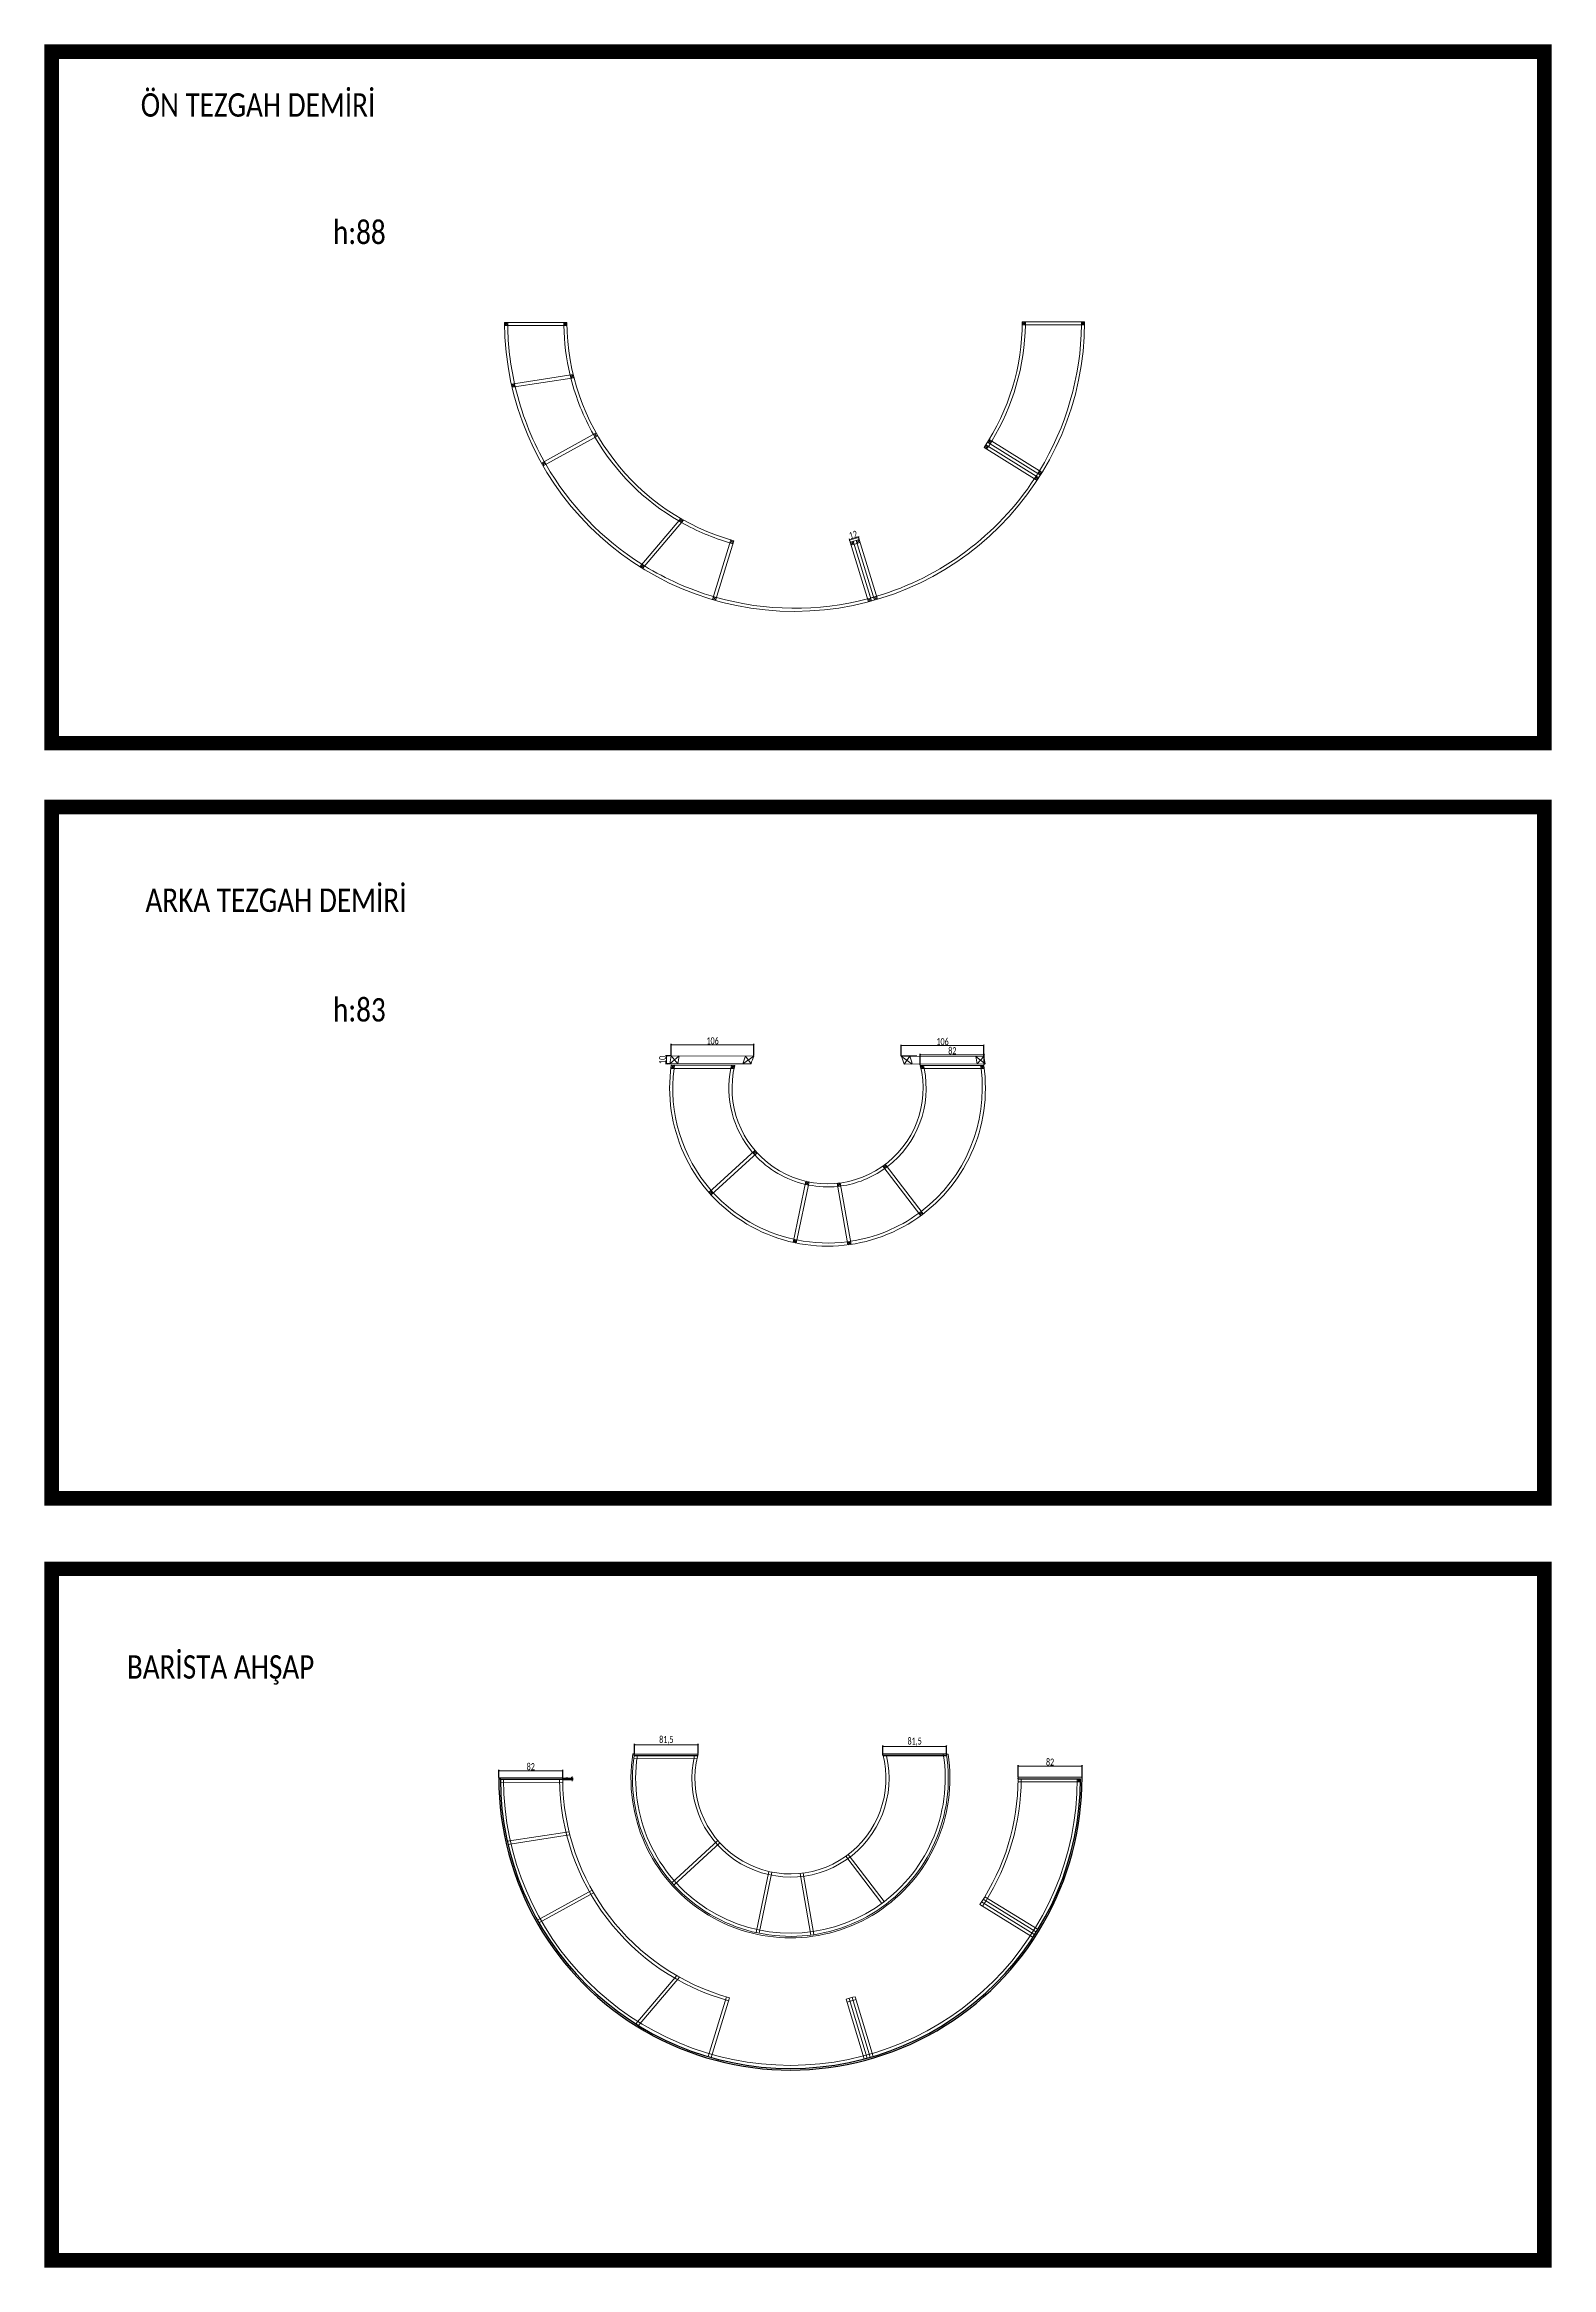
# Model space of a CAD drawing. Header units: millimetres. Extents: x 210628 to 232146, y -111309 to -91563.
# Drawn here: x 210628 to 212561, y -108346 to -105496 of the extents above; entities that cross this region are included whole.
import ezdxf

# ---------------------------------------------------------------- set-up
doc = ezdxf.new("R2010")
doc.units = ezdxf.units.MM
doc.header["$PDMODE"] = 2
doc.layers.get('0').update_dxf_attribs({"lineweight": 20})
for name, color, linetype, lineweight in [('ahsap', 34, 'Continuous', 25), ('ahşap kesit', 30, 'Continuous', 30), ('alcıpan', 14, 'Continuous', 25), ('demir-1', 103, 'Continuous', 20), ('KP', 167, 'Continuous', 30), ('mermer', 142, 'Continuous', 15), ('text', 1, 'Continuous', 20), ('ölçü', 251, 'Continuous', 5)]:
    doc.layers.add(name, color=color, linetype=linetype, lineweight=lineweight)
doc.styles.add('text2', font='calibri.ttf', dxfattribs={"width": 0.8})
doc.styles.add('Ölçü50', font='calibri.ttf', dxfattribs={"width": 0.7})
doc.dimstyles.new('olcu10', dxfattribs={"dimtxt": 9, "dimasz": 2, "dimexe": 1.25, "dimexo": 0.625, "dimgap": 0.5, "dimtad": 1, "dimdec": 1, "dimrnd": 0.5, "dimzin": 9, "dimtxsty": 'Ölçü50', "dimblk": 'ARCHTICK', "dimcen": 2, "dimclrd": 256, "dimclre": 256, "dimclrt": 6, "dimazin": 2, "dimtfac": 1, "dimtdec": 1, "dimtix": 1, "dimtmove": 0, "dimatfit": 3, "dimldrblk": 'ARCHTICK', "dimfxl": 1, "dimlwd": -1, "dimarcsym": 0})

msp = doc.modelspace()

# ---------------------------------------------------------------- texts
at = {"layer": 'text', "char_height": 30, "width": 446.7014, "attachment_point": 1, "style": 'text2'}
for s, insert in [('ÖN TEZGAH DEMİRİ', (210751.71, -105558.5)), ('h:88', (210998.25, -105721.85)), ('ARKA TEZGAH DEMİRİ', (210757.66, -106578.19)), ('h:83', (210998.25, -106718.76)), ('BARİSTA AHŞAP', (210733.86, -107561.29))]:
    msp.add_mtext(s, dxfattribs=dict(at, insert=insert))

# ---------------------------------------------------------------- blocks, each defined once
blk = doc.blocks.new('_ArchTick')
at = {"color": 0, "linetype": 'ByBlock', "const_width": 0.15}
blk.add_lwpolyline([(-0.5, -0.5), (0.5, 0.5)], dxfattribs=at)
blk = doc.blocks.new('*D302')
at = {"layer": 'DEFPOINTS', "color": 0, "transparency": 16777216}
for p in [(211432.1, -106792.9, 0), (211538.1, -106778.6), (211538.1, -106793, 0)]:
    blk.add_point(p, dxfattribs=at)
at = {"layer": 'ölçü', "lineweight": -2, "transparency": 16777216}
for p, q in [((211432.1, -106792.2), (211432.1, -106777.4)), ((211538.1, -106792.4), (211538.1, -106777.4))]:
    blk.add_line(p, q, dxfattribs=at)
at = {"layer": 'ölçü', "transparency": 16777216}
blk.add_line((211432.1, -106778.6), (211538.1, -106778.6), dxfattribs=at)
at = {"layer": 'ölçü', "transparency": 16777216, "xscale": 2, "yscale": 2, "zscale": 2, "rotation": 180}
blk.add_blockref('_ArchTick', (211432.1, -106778.6), dxfattribs=at)
at = {"layer": 'ölçü', "transparency": 16777216, "xscale": 2, "yscale": 2, "zscale": 2}
blk.add_blockref('_ArchTick', (211538.1, -106778.6), dxfattribs=at)
at = {"layer": 'ölçü', "color": 6, "transparency": 16777216, "insert": (211485.1, -106773.5), "char_height": 9, "attachment_point": 5, "style": 'Ölçü50'}
blk.add_mtext('106', dxfattribs=at)
blk = doc.blocks.new('*D303')
at = {"layer": 'DEFPOINTS', "color": 0, "transparency": 16777216}
for p in [(211425.9, -106802.9), (211430.4, -106802.9, 0), (211432.1, -106792.9, 0)]:
    blk.add_point(p, dxfattribs=at)
at = {"layer": 'ölçü', "lineweight": -2, "transparency": 16777216}
for p, q in [((211431.5, -106792.9), (211424.6, -106792.9)), ((211429.8, -106802.9), (211424.6, -106802.9))]:
    blk.add_line(p, q, dxfattribs=at)
at = {"layer": 'ölçü', "transparency": 16777216}
blk.add_line((211425.9, -106792.9), (211425.9, -106802.9), dxfattribs=at)
at = {"layer": 'ölçü', "transparency": 16777216, "xscale": 2, "yscale": 2, "zscale": 2}
for p, rotation in [((211425.9, -106792.9), 90), ((211425.9, -106802.9), 270)]:
    blk.add_blockref('_ArchTick', p, dxfattribs=dict(at, rotation=rotation))
at = {"layer": 'ölçü', "color": 6, "transparency": 16777216, "insert": (211420.8, -106797.9), "char_height": 9, "attachment_point": 5, "rotation": 90, "style": 'Ölçü50'}
blk.add_mtext('10', dxfattribs=at)
blk = doc.blocks.new('*D306')
at = {"layer": 'DEFPOINTS', "color": 0, "transparency": 16777216}
for p in [(211727, -106793.3, 0), (211832.9, -106779.6), (211832.9, -106793.4, 0)]:
    blk.add_point(p, dxfattribs=at)
at = {"layer": 'ölçü', "lineweight": -2, "transparency": 16777216}
for p, q in [((211727, -106792.7), (211727, -106778.4)), ((211832.9, -106792.8), (211832.9, -106778.4))]:
    blk.add_line(p, q, dxfattribs=at)
at = {"layer": 'ölçü', "transparency": 16777216}
blk.add_line((211727, -106779.6), (211832.9, -106779.6), dxfattribs=at)
at = {"layer": 'ölçü', "transparency": 16777216, "xscale": 2, "yscale": 2, "zscale": 2, "rotation": 180}
blk.add_blockref('_ArchTick', (211727, -106779.6), dxfattribs=at)
at = {"layer": 'ölçü', "transparency": 16777216, "xscale": 2, "yscale": 2, "zscale": 2}
blk.add_blockref('_ArchTick', (211832.9, -106779.6), dxfattribs=at)
at = {"layer": 'ölçü', "color": 6, "transparency": 16777216, "insert": (211780, -106774.5), "char_height": 9, "attachment_point": 5, "style": 'Ölçü50'}
blk.add_mtext('106', dxfattribs=at)
blk = doc.blocks.new('*D317')
at = {"layer": 'DEFPOINTS', "color": 0, "transparency": 16777216}
for p in [(211751.4, -106805, 0), (211833.5, -106791.3), (211833.5, -106804.9)]:
    blk.add_point(p, dxfattribs=at)
at = {"layer": 'ölçü', "lineweight": -2, "transparency": 16777216}
for p, q in [((211751.4, -106804.4), (211751.4, -106790)), ((211833.5, -106804.3), (211833.5, -106790))]:
    blk.add_line(p, q, dxfattribs=at)
at = {"layer": 'ölçü', "transparency": 16777216}
blk.add_line((211751.4, -106791.3), (211833.5, -106791.3), dxfattribs=at)
at = {"layer": 'ölçü', "transparency": 16777216, "xscale": 2, "yscale": 2, "zscale": 2, "rotation": 180}
blk.add_blockref('_ArchTick', (211751.4, -106791.3), dxfattribs=at)
at = {"layer": 'ölçü', "transparency": 16777216, "xscale": 2, "yscale": 2, "zscale": 2}
blk.add_blockref('_ArchTick', (211833.5, -106791.3), dxfattribs=at)
at = {"layer": 'ölçü', "color": 6, "transparency": 16777216, "insert": (211792.5, -106786.2), "char_height": 9, "attachment_point": 5, "style": 'Ölçü50'}
blk.add_mtext('82', dxfattribs=at)
blk = doc.blocks.new('*D332')
at = {"layer": 'DEFPOINTS', "color": 0, "transparency": 16777216}
for p in [(211661.7, -106133.9, 0), (211672.5, -106128), (211673.3, -106130.8, 0)]:
    blk.add_point(p, dxfattribs=at)
at = {"layer": 'ölçü', "lineweight": -2, "transparency": 16777216}
for p, q in [((211661.5, -106133.3), (211660.6, -106129.9)), ((211673.1, -106130.2), (211672.2, -106126.8))]:
    blk.add_line(p, q, dxfattribs=at)
at = {"layer": 'ölçü', "transparency": 16777216}
blk.add_line((211660.9, -106131.2), (211672.5, -106128), dxfattribs=at)
at = {"layer": 'ölçü', "transparency": 16777216, "xscale": 2, "yscale": 2, "zscale": 2}
for p, rotation in [((211660.9, -106131.2), 195.3431355464364), ((211672.5, -106128), 15.34313554643641)]:
    blk.add_blockref('_ArchTick', p, dxfattribs=dict(at, rotation=rotation))
at = {"layer": 'ölçü', "color": 6, "transparency": 16777216, "insert": (211665.4, -106124.7), "char_height": 9, "attachment_point": 5, "rotation": 15.3431, "style": 'Ölçü50'}
blk.add_mtext('12', dxfattribs=at)
blk = doc.blocks.new('*D335')
at = {"layer": 'DEFPOINTS', "color": 0, "transparency": 16777216}
for p in [(211703.4, -107688.3, 0), (211785, -107678.2), (211785, -107688.1, 0)]:
    blk.add_point(p, dxfattribs=at)
at = {"layer": 'ölçü', "lineweight": -2, "transparency": 16777216}
for p, q in [((211703.4, -107687.7), (211703.4, -107677)), ((211785, -107687.5), (211785, -107677))]:
    blk.add_line(p, q, dxfattribs=at)
at = {"layer": 'ölçü', "transparency": 16777216}
blk.add_line((211703.4, -107678.2), (211785, -107678.2), dxfattribs=at)
at = {"layer": 'ölçü', "transparency": 16777216, "xscale": 2, "yscale": 2, "zscale": 2, "rotation": 180}
blk.add_blockref('_ArchTick', (211703.4, -107678.2), dxfattribs=at)
at = {"layer": 'ölçü', "transparency": 16777216, "xscale": 2, "yscale": 2, "zscale": 2}
blk.add_blockref('_ArchTick', (211785, -107678.2), dxfattribs=at)
at = {"layer": 'ölçü', "color": 6, "transparency": 16777216, "insert": (211744.2, -107672.2), "char_height": 9, "attachment_point": 5, "style": 'Ölçü50'}
blk.add_mtext('81,5', dxfattribs=at)
blk = doc.blocks.new('*D336')
at = {"layer": 'DEFPOINTS', "color": 0, "transparency": 16777216}
for p in [(211384.9, -107687.8, 0), (211466.5, -107676.2), (211466.5, -107687.9, 0)]:
    blk.add_point(p, dxfattribs=at)
at = {"layer": 'ölçü', "lineweight": -2, "transparency": 16777216}
for p, q in [((211384.9, -107687.2), (211384.9, -107675)), ((211466.5, -107687.3), (211466.5, -107675))]:
    blk.add_line(p, q, dxfattribs=at)
at = {"layer": 'ölçü', "transparency": 16777216}
blk.add_line((211384.9, -107676.2), (211466.5, -107676.2), dxfattribs=at)
at = {"layer": 'ölçü', "transparency": 16777216, "xscale": 2, "yscale": 2, "zscale": 2, "rotation": 180}
blk.add_blockref('_ArchTick', (211384.9, -107676.2), dxfattribs=at)
at = {"layer": 'ölçü', "transparency": 16777216, "xscale": 2, "yscale": 2, "zscale": 2}
blk.add_blockref('_ArchTick', (211466.5, -107676.2), dxfattribs=at)
at = {"layer": 'ölçü', "color": 6, "transparency": 16777216, "insert": (211425.7, -107670.2), "char_height": 9, "attachment_point": 5, "style": 'Ölçü50'}
blk.add_mtext('81,5', dxfattribs=at)
blk = doc.blocks.new('*D337')
at = {"layer": 'DEFPOINTS', "color": 0, "transparency": 16777216}
for p in [(211876.9, -107717.9, 0), (211958.9, -107703.5), (211958.9, -107717.8, 0)]:
    blk.add_point(p, dxfattribs=at)
at = {"layer": 'ölçü', "lineweight": -2, "transparency": 16777216}
for p, q in [((211876.9, -107717.3), (211876.9, -107702.2)), ((211958.9, -107717.2), (211958.9, -107702.2))]:
    blk.add_line(p, q, dxfattribs=at)
at = {"layer": 'ölçü', "transparency": 16777216}
blk.add_line((211876.9, -107703.5), (211958.9, -107703.5), dxfattribs=at)
at = {"layer": 'ölçü', "transparency": 16777216, "xscale": 2, "yscale": 2, "zscale": 2, "rotation": 180}
blk.add_blockref('_ArchTick', (211876.9, -107703.5), dxfattribs=at)
at = {"layer": 'ölçü', "transparency": 16777216, "xscale": 2, "yscale": 2, "zscale": 2}
blk.add_blockref('_ArchTick', (211958.9, -107703.5), dxfattribs=at)
at = {"layer": 'ölçü', "color": 6, "transparency": 16777216, "insert": (211917.9, -107698.3), "char_height": 9, "attachment_point": 5, "style": 'Ölçü50'}
blk.add_mtext('82', dxfattribs=at)
blk = doc.blocks.new('*D338')
at = {"layer": 'DEFPOINTS', "color": 0, "transparency": 16777216}
for p in [(211210.9, -107718.6, 0), (211292.9, -107709.3), (211292.9, -107718.7, 0)]:
    blk.add_point(p, dxfattribs=at)
at = {"layer": 'ölçü', "lineweight": -2, "transparency": 16777216}
for p, q in [((211210.9, -107718), (211210.9, -107708.1)), ((211292.9, -107718.1), (211292.9, -107708.1))]:
    blk.add_line(p, q, dxfattribs=at)
at = {"layer": 'ölçü', "transparency": 16777216}
blk.add_line((211210.9, -107709.3), (211292.9, -107709.3), dxfattribs=at)
at = {"layer": 'ölçü', "transparency": 16777216, "xscale": 2, "yscale": 2, "zscale": 2, "rotation": 180}
blk.add_blockref('_ArchTick', (211210.9, -107709.3), dxfattribs=at)
at = {"layer": 'ölçü', "transparency": 16777216, "xscale": 2, "yscale": 2, "zscale": 2}
blk.add_blockref('_ArchTick', (211292.9, -107709.3), dxfattribs=at)
at = {"layer": 'ölçü', "color": 6, "transparency": 16777216, "insert": (211251.9, -107704.2), "char_height": 9, "attachment_point": 5, "style": 'Ölçü50'}
blk.add_mtext('82', dxfattribs=at)
blk = doc.blocks.new('*D339')
at = {"layer": 'DEFPOINTS', "color": 0, "transparency": 16777216}
for p in [(211292.9, -107718.7, 0), (211292.9, -107720.7, 0), (211305.1, -107720.7)]:
    blk.add_point(p, dxfattribs=at)
at = {"layer": 'ölçü', "lineweight": -2, "transparency": 16777216}
for p, q in [((211293.5, -107718.7), (211306.4, -107718.7)), ((211293.5, -107720.7), (211306.4, -107720.7))]:
    blk.add_line(p, q, dxfattribs=at)
at = {"layer": 'ölçü', "transparency": 16777216}
for p, q in [((211305.1, -107718.7), (211305.1, -107716.7)), ((211305.1, -107718.7), (211305.1, -107720.7)), ((211305.1, -107720.7), (211305.1, -107722.7))]:
    blk.add_line(p, q, dxfattribs=at)
at = {"layer": 'ölçü', "transparency": 16777216, "xscale": 2, "yscale": 2, "zscale": 2}
for p, rotation in [((211305.1, -107718.7), 270), ((211305.1, -107720.7), 90)]:
    blk.add_blockref('_ArchTick', p, dxfattribs=dict(at, rotation=rotation))
at = {"layer": 'ölçü', "color": 6, "transparency": 16777216, "insert": (211300.1, -107719.7), "char_height": 9, "attachment_point": 5, "rotation": 90, "style": 'Ölçü50'}
blk.add_mtext('2', dxfattribs=at)

# ---------------------------------------------------------------- dimensions: what is measured, and where the dimension line sits
at = {"layer": 'ölçü'}
dim = msp.add_aligned_dim(p1=(211661.68, -106133.94, 0), p2=(211673.25, -106130.76, 0), distance=2.89, dimstyle='olcu10', dxfattribs=at)
dim.commit()
dim.dimension.update_dxf_attribs({"geometry": '*D332', "text_midpoint": (211665.36, -106124.7)})
for base, p1, p2, picture, middle in [((211538.1, -106778.62), (211432.09, -106792.87, 0), (211538.1, -106793.02, 0), '*D302', (211485.09, -106773.51)), ((211832.86, -106779.62), (211727.04, -106793.29, 0), (211832.86, -106793.43, 0), '*D306', (211779.95, -106774.51)), ((211833.47, -106791.29), (211751.44, -106804.98, 0), (211833.47, -106804.89), '*D317', (211792.46, -106786.18)), ((211466.45, -107676.25), (211384.86, -107687.83, 0), (211466.45, -107687.95, 0), '*D336', (211425.66, -107670.2)), ((211785.01, -107678.23), (211703.44, -107688.28, 0), (211785.01, -107688.12, 0), '*D335', (211744.23, -107672.19)), ((211292.87, -107709.3), (211210.86, -107718.58, 0), (211292.87, -107718.7, 0), '*D338', (211251.87, -107704.19)), ((211958.86, -107703.45), (211876.86, -107717.92, 0), (211958.86, -107717.8, 0), '*D337', (211917.86, -107698.34))]:
    dim = msp.add_linear_dim(base=base, p1=p1, p2=p2, dimstyle='olcu10', dxfattribs=at)
    dim.commit()
    dim.dimension.update_dxf_attribs({"geometry": picture, "text_midpoint": middle})
for base, p1, p2, picture, middle in [((211425.89, -106802.88), (211432.09, -106792.87, 0), (211430.4, -106802.88, 0), '*D303', (211420.78, -106797.87)), ((211305.14, -107720.7), (211292.87, -107718.7, 0), (211292.87, -107720.7, 0), '*D339', (211300.09, -107719.7))]:
    dim = msp.add_linear_dim(base=base, p1=p1, p2=p2, angle=90, dimstyle='olcu10', dxfattribs=at)
    dim.commit()
    dim.dimension.update_dxf_attribs({"geometry": picture, "text_midpoint": middle})

# ---------------------------------------------------------------- linework, layer by layer
at = {"color": 2, "const_width": 18.49}
for points in [[(210637.39, -106391.66), (212551.82, -106391.66), (212551.82, -105505.16), (210637.39, -105505.16)], [(210637.39, -107360.13), (212551.82, -107360.13), (212551.82, -106473.62), (210637.39, -106473.62)], [(210637.39, -108337.12), (212551.82, -108337.12), (212551.82, -107450.62), (210637.39, -107450.62)]]:
    msp.add_lwpolyline(points, close=True, dxfattribs=at)
at = {"layer": 'ahsap'}
for centre in [(211590.27, -105855.3, 0), (211584.92, -107723.59, 0)]:
    msp.add_arc(centre, 359.35, 285.76647, 285.76666, dxfattribs=at)
at = {"layer": 'ahşap kesit'}
for p, q in [((211292.87, -107718.7, 0), (211210.86, -107718.58, 0)), ((211292.87, -107720.7, 0), (211212.87, -107720.59, 0)), ((211876.86, -107719.65, 0), (211956.86, -107719.8, 0))]:
    msp.add_line(p, q, dxfattribs=at)
at = {"layer": 'ahşap kesit', "elevation": 0}
for points in [[(211384.56, -107689.83), (211384.86, -107687.83)], [(211384.56, -107689.83), (211465.96, -107689.94)], [(211384.86, -107687.83), (211466.45, -107687.95)], [(211465.96, -107689.94), (211466.45, -107687.95)], [(211785.01, -107688.12), (211703.44, -107688.28)], [(211703.95, -107690.31), (211703.44, -107688.28)], [(211785.31, -107690.13), (211703.96, -107690.31)], [(211212.87, -107720.59), (211212.86, -107718.59)], [(211292.87, -107720.7), (211292.87, -107718.7)], [(211958.86, -107717.8), (211876.86, -107717.92)], [(211876.86, -107719.65), (211876.86, -107717.92)]]:
    msp.add_lwpolyline(points, dxfattribs=at)
at = {"layer": 'ahşap kesit'}
for radius, start, end in [(374, 179.91866, 0.20121), (372, 180.22671, 359.8938)]:
    msp.add_arc((211584.86, -107719.11, 0), radius, start, end, dxfattribs=at)
at = {"layer": 'alcıpan', "elevation": 0}
msp.add_lwpolyline([(211746.87, -106793.31), (211726.98, -106793.28)], dxfattribs=at)
at = {"layer": 'alcıpan'}
msp.add_arc((211584.86, -107719.11, 0), 201, 179.92236, 179.92271, dxfattribs=at)
at = {"layer": 'demir-1'}
for p, q in [((211298.22, -105852.4, 0), (211218.22, -105852.29, 0)), ((211298.27, -105856.4, 0), (211218.26, -105856.29, 0)), ((211882.18, -105855.36, 0), (211962.21, -105855.51, 0)), ((211882.22, -105851.36, 0), (211962.22, -105851.51, 0)), ((211335.76, -105994.06, 0), (211265.69, -106032.66, 0)), ((211337.69, -105997.56, 0), (211267.62, -106036.17, 0)), ((211837.6, -106005.96, 0), (211905.67, -106047.99, 0)), ((211839.7, -106002.56, 0), (211907.77, -106044.59, 0)), ((211833.25, -106012.68, 0), (211901.47, -106054.8, 0)), ((211835.45, -106009.33, 0), (211903.57, -106051.39, 0)), ((211508.29, -106131.09, 0), (211484.86, -106207.55, 0)), ((211512.13, -106132.19, 0), (211488.69, -106208.72, 0)), ((211661.68, -106133.94, 0), (211684.97, -106210.55, 0)), ((211665.55, -106132.93, 0), (211688.84, -106209.51, 0)), ((211669.41, -106131.88, 0), (211692.69, -106208.43, 0)), ((211673.25, -106130.76, 0), (211696.53, -106207.31, 0)), ((211430.4, -106802.88, 0), (211442.28, -106792.88, 0)), ((211430.4, -106802.88, 0), (211514.02, -106802.98, 0)), ((211432.09, -106792.87, 0), (211440.51, -106802.88, 0)), ((211538.1, -106793.02, 0), (211523.89, -106803, 0)), ((211527.29, -106793, 0), (211534.33, -106803.01, 0)), ((211726.98, -106793.28, 0), (211832.86, -106793.43, 0)), ((211539.4, -106913.89, 0), (211480.38, -106967.94, 0)), ((211542.05, -106916.89, 0), (211483.05, -106970.92, 0)), ((211703.39, -106934.14, 0), (211751.94, -106997.76, 0)), ((211706.57, -106931.72, 0), (211755.15, -106995.37, 0)), ((211604.84, -106953.59, 0), (211588.38, -107031.89, 0)), ((211608.75, -106954.42, 0), (211592.3, -107032.72, 0)), ((211644.87, -106956.12, 0), (211658.67, -107035.05, 0)), ((211648.85, -106955.65, 0), (211662.63, -107034.5, 0)), ((211292.92, -107724.7, 0), (211212.9, -107724.59, 0)), ((211876.83, -107723.65, 0), (211956.86, -107723.8, 0)), ((211491.84, -107798.86, 0), (211432.82, -107852.9, 0)), ((211494.49, -107801.85, 0), (211435.49, -107855.88, 0)), ((211655.82, -107819.1, 0), (211701.95, -107879.54, 0)), ((211659, -107816.68, 0), (211705.13, -107877.12, 0)), ((211557.27, -107838.55, 0), (211540.82, -107916.85, 0)), ((211561.19, -107839.38, 0), (211544.73, -107917.68, 0)), ((211597.3, -107841.09, 0), (211611.1, -107920.01, 0)), ((211601.28, -107840.62, 0), (211615.06, -107919.46, 0)), ((211330.41, -107862.35, 0), (211260.34, -107900.96, 0)), ((211332.34, -107865.85, 0), (211262.27, -107904.46, 0)), ((211827.9, -107880.97, 0), (211896.12, -107923.09, 0)), ((211830.09, -107877.63, 0), (211898.22, -107919.69, 0)), ((211832.24, -107874.25, 0), (211900.32, -107916.28, 0)), ((211834.34, -107870.85, 0), (211902.42, -107912.88, 0)), ((211502.93, -107999.38, 0), (211479.51, -108075.84, 0)), ((211506.78, -108000.48, 0), (211483.33, -108077.01, 0)), ((211656.32, -108002.23, 0), (211679.62, -108078.84, 0)), ((211660.2, -108001.23, 0), (211683.48, -108077.8, 0)), ((211664.06, -108000.17, 0), (211687.33, -108076.72, 0)), ((211667.9, -107999.06, 0), (211691.17, -108075.6, 0))]:
    msp.add_line(p, q, dxfattribs=at)
at = {"layer": 'demir-1', "elevation": 0}
for points in [[(211218.22, -105852.29), (211222.26, -105856.3)], [(211222.22, -105852.3), (211218.26, -105856.29)], [(211222.26, -105856.3), (211222.26, -105852.3)], [(211294.22, -105852.4), (211298.27, -105856.4)], [(211294.22, -105852.4), (211294.22, -105856.4)], [(211298.22, -105852.4), (211294.27, -105856.4)], [(211886.19, -105851.37), (211882.18, -105855.36)], [(211882.22, -105851.36), (211886.18, -105855.37)], [(211886.19, -105851.37), (211886.19, -105855.37)], [(211962.22, -105851.51), (211958.19, -105855.51)], [(211958.22, -105851.51), (211958.19, -105855.5)], [(211962.19, -105855.51), (211958.22, -105851.51)], [(211306.4, -105919.27), (211227.09, -105931.57)], [(211302.39, -105919.89), (211307.32, -105923.17)], [(211302.39, -105919.89), (211303.35, -105923.79)], [(211306.4, -105919.27), (211303.35, -105923.79)], [(211227.09, -105931.57), (211231.94, -105934.87)], [(211307.32, -105923.17), (211227.98, -105935.48)], [(211231.05, -105930.96), (211227.98, -105935.48)], [(211231.05, -105930.96), (211231.94, -105934.87)], [(211332.26, -105995.99), (211337.69, -105997.56)], [(211332.26, -105995.99), (211334.25, -105999.46)], [(211335.76, -105994.06), (211334.25, -105999.46)], [(211837.6, -106005.96), (211843.1, -106004.66)], [(211839.7, -106002.56), (211841.12, -106007.87)], [(211841, -106008.06), (211843.1, -106004.66)], [(211265.69, -106032.66), (211271.17, -106034.21)], [(211269.2, -106030.73), (211267.62, -106036.17)], [(211269.2, -106030.73), (211271.17, -106034.21)], [(211833.25, -106012.68), (211838.85, -106011.43)], [(211835.45, -106009.33), (211836.66, -106014.78)], [(211897.95, -106052.62), (211900.13, -106049.3)], [(211897.95, -106052.62), (211903.53, -106051.37)], [(211900.13, -106049.26), (211901.36, -106054.72)], [(211902.23, -106045.94), (211904.36, -106042.53)], [(211902.26, -106045.88), (211907.77, -106044.58)], [(211904.36, -106042.5), (211905.67, -106047.99)], [(211444.38, -106103.73), (211391.82, -106165.49)], [(211447.89, -106105.78), (211395.25, -106167.63)], [(211441.71, -106106.87), (211447.89, -106105.78)], [(211441.71, -106106.87), (211445.25, -106108.89)], [(211444.35, -106103.77), (211445.25, -106108.89)], [(211507.12, -106134.91), (211512.13, -106132.19)], [(211507.12, -106134.91), (211510.96, -106136.01)], [(211508.29, -106131.09), (211510.96, -106136.01)], [(211661.68, -106133.94), (211666.72, -106136.76)], [(211665.68, -106132.9), (211662.84, -106137.77)], [(211669.41, -106131.88), (211674.39, -106134.6)], [(211673.25, -106130.76), (211670.57, -106135.7)], [(211391.82, -106165.49), (211397.87, -106164.55)], [(211394.44, -106162.42), (211395.25, -106167.63)], [(211394.44, -106162.42), (211397.87, -106164.55)], [(211489.86, -106204.87), (211484.86, -106207.55)], [(211486.02, -106203.76), (211488.69, -106208.7)], [(211486.02, -106203.76), (211489.86, -106204.87)], [(211683.81, -106206.72), (211687.66, -106205.71)], [(211683.81, -106206.72), (211688.84, -106209.51)], [(211687.67, -106205.68), (211684.97, -106210.55)], [(211691.52, -106204.6), (211695.35, -106203.44)], [(211691.52, -106204.6), (211696.53, -106207.31)], [(211695.36, -106203.48), (211692.69, -106208.43)], [(211436.17, -106804.87), (211431.75, -106808.87)], [(211432.09, -106792.87), (211538.1, -106793.02)], [(211432.12, -106804.87), (211435.61, -106808.87)], [(211513.53, -106804.98), (211432.12, -106804.87)], [(211432.43, -106802.87), (211534.33, -106803.01)], [(211436.17, -106804.87), (211435.61, -106808.87)], [(211513.53, -106804.98), (211508.53, -106808.98)], [(211509.41, -106804.98), (211508.53, -106808.98)], [(211509.41, -106804.98), (211512.61, -106808.98)], [(211741.15, -106803.32), (211727.04, -106793.29)], [(211729.01, -106798.36), (211729.02, -106798.36)], [(211737.83, -106793.31), (211730.72, -106803.3)], [(211730.72, -106803.3), (211834.6, -106803.15)], [(211751.44, -106804.98), (211832.85, -106804.98)], [(211751.53, -106805.35), (211751.52, -106805.35)], [(211751.53, -106805.35), (211756.43, -106808.98)], [(211755.55, -106804.98), (211752.35, -106808.98)], [(211756.43, -106808.98), (211755.55, -106804.98)], [(211834.6, -106803.15), (211822.64, -106793.41)], [(211832.86, -106793.43), (211824.48, -106803.17)], [(211828.81, -106804.98), (211833.4, -106808.98)], [(211829.36, -106808.98), (211828.81, -106804.98)], [(211832.85, -106804.98), (211829.36, -106808.98)], [(211431.75, -106808.87), (211512.61, -106808.98)], [(211752.35, -106808.98), (211833.4, -106808.98)], [(211536.45, -106916.6), (211542.05, -106916.89)], [(211536.45, -106916.6), (211539.1, -106919.59)], [(211539.35, -106913.94), (211539.1, -106919.59)], [(211703.39, -106934.15), (211709.04, -106934.95)], [(211706.57, -106931.72), (211705.82, -106937.32)], [(211705.82, -106937.32), (211709.04, -106934.95)], [(211480.38, -106967.94), (211486, -106968.22)], [(211483.3, -106965.27), (211483.05, -106970.92)], [(211483.3, -106965.27), (211486, -106968.22)], [(211608.7, -106954.42), (211604.02, -106957.51)], [(211604.02, -106957.51), (211607.91, -106958.41)], [(211604.84, -106953.59), (211607.93, -106958.35)], [(211644.87, -106956.12), (211649.54, -106959.6)], [(211648.85, -106955.65), (211645.56, -106960.07)], [(211645.56, -106960.07), (211649.55, -106959.66)], [(211749.51, -106994.58), (211752.69, -106992.16)], [(211749.51, -106994.58), (211755.15, -106995.37)], [(211752.72, -106992.19), (211751.94, -106997.76)], [(211593.09, -107028.81), (211588.38, -107031.89)], [(211589.21, -107027.98), (211592.3, -107032.72)], [(211589.21, -107027.98), (211593.12, -107028.81)], [(211657.98, -107031.11), (211661.91, -107030.6)], [(211657.98, -107031.11), (211662.63, -107034.5)], [(211658.67, -107035.05), (211661.94, -107030.55)], [(211384.01, -107693.83), (211465.05, -107693.94)], [(211301.04, -107787.56), (211221.73, -107799.87)], [(211301.66, -107791.52), (211222.35, -107803.82)], [(211439.03, -107972.03), (211386.46, -108033.79)], [(211442.54, -107974.08), (211389.51, -108036.38)]]:
    msp.add_lwpolyline(points, dxfattribs=at)
at = {"layer": 'demir-1'}
for centre, radius, start, end in [((211590.22, -105850.82, 0), 372, 180.22671, 359.8938), ((211590.22, -105850.82, 0), 368, 180.85288, 192.57816), ((211590.22, -105850.82, 0), 296, 181.08014, 193.49454), ((211590.22, -105850.82, 0), 292, 180.3111, 254.49), ((211590.22, -105850.82, 0), 292, 326.33649, 359.8938), ((211590.2, -105850.81, 0), 296.02, 328.68688, 359.11778), ((211590.22, -105850.82, 0), 368, 328.60943, 359.271), ((211590.22, -105850.82, 0), 368, 193.20252, 209.26811), ((211590.22, -105850.82, 0), 296, 194.27185, 209.36906), ((211590.22, -105850.82, 0), 296, 210.14343, 239.88717), ((211590.22, -105850.82, 0), 296, 326.36316, 327.95466), ((211590.2, -105850.81, 0), 296.02, 327.65093, 327.95526), ((211590.22, -105850.82, 0), 368, 209.89094, 237.85819), ((211590.22, -105850.82, 0), 368, 286.60202, 326.74415), ((211590.22, -105850.82, 0), 368, 327.36708, 327.9899), ((211590.22, -105850.82, 0), 296, 240.6751, 253.69497), ((211590.22, -105850.82, 0), 292, 284.1653, 286.52097), ((211590.22, -105850.82, 0), 296, 284.20246, 286.52097), ((211590.22, -105850.82, 0), 368, 238.48801, 253.55221), ((211590.22, -105850.82, 0), 368, 254.17507, 284.73315), ((211590.22, -105850.82, 0), 368, 285.35627, 285.9792), ((211632.48, -106834.25, 0), 202.5, 171.6563, 8.31066), ((211637.28, -106832.59, 0), 209, 169.04479, 171.82746), ((211637.28, -106832.59, 0), 199, 168.4911, 171.41473), ((211632.48, -106834.25, 0), 122.5, 166.17805, 13.82195), ((211629.45, -106833.4, 0), 109.86, 158.42575, 163.93527), ((211632.48, -106834.25, 0), 103, 156.39921, 162.34258), ((211631.17, -106834.26, 0), 104.25, 17.27465, 23.13932), ((211631.17, -106834.26, 0), 114.25, 15.71441, 21.00724), ((211632.48, -106834.25, 0), 126.5, 14.15142, 14.15772), ((211632.48, -106834.25, 0), 194.5, 9.19441, 12.12058), ((211632.48, -106834.25, 0), 204.5, 8.74687, 11.51558), ((211632.43, -106834.15, 0), 201, 179.92236, 179.92271), ((211632.48, -106834.25, 0), 198.5, 172.65411, 221.29055), ((211632.48, -106834.25, 0), 126.5, 168.47391, 220.61275), ((211632.48, -106834.25, 0), 126.5, 307.24458, 11.52341), ((211632.48, -106834.25, 0), 198.5, 307.28214, 7.31407), ((211632.48, -106834.25, 0), 126.5, 222.42481, 256.99593), ((211632.48, -106834.25, 0), 126.5, 277.74954, 305.43249), ((211632.48, -106834.25, 0), 198.5, 222.44521, 257.40822), ((211632.48, -106834.25, 0), 126.5, 258.80774, 275.93513), ((211632.48, -106834.25, 0), 198.5, 278.53483, 306.12748), ((211632.48, -106834.25, 0), 198.5, 258.55434, 277.37956), ((211584.91, -107719.21, 0), 202.5, 171.6563, 8.8328), ((211584.91, -107719.21, 0), 198.5, 171.4886, 9.00992), ((211584.91, -107719.21, 0), 126.5, 166.61903, 13.21227), ((211584.91, -107719.21, 0), 122.5, 166.17638, 14.62621), ((211584.91, -107719.21, 0), 126.5, 14.15142, 14.15772), ((211584.86, -107719.11, 0), 368, 180.23006, 359.8917), ((211584.86, -107719.11, 0), 296, 180.3058, 254.46939), ((211584.86, -107719.11, 0), 292, 180.3111, 254.49), ((211584.86, -107719.11, 0), 292, 326.33649, 359.8938), ((211584.84, -107719.1, 0), 296.02, 327.65093, 359.89199), ((211584.86, -107719.11, 0), 296, 326.36316, 327.95466), ((211584.86, -107719.11, 0), 292, 284.1653, 286.52097), ((211584.86, -107719.11, 0), 296, 284.20246, 286.52097)]:
    msp.add_arc(centre, radius, start, end, dxfattribs=at)
at = {"layer": 'KP', "elevation": 0}
for points in [[(211956.86, -107719.8), (211952.83, -107723.81)], [(211956.83, -107723.8), (211952.86, -107719.81)]]:
    msp.add_lwpolyline(points, dxfattribs=at)
at = {"layer": 'mermer', "elevation": 0}
for points in [[(211832.58, -106803.16), (211834.6, -106803.15)], [(211382.84, -107687.84), (211384.86, -107687.83)], [(211785.01, -107688.12), (211787.04, -107688.12)]]:
    msp.add_lwpolyline(points, dxfattribs=at)
at = {"layer": 'mermer'}
msp.add_arc((211584.91, -107719.21, 0), 204.5, 171.17419, 8.74687, dxfattribs=at)

msp.set_redraw_order([(e.dxf.handle, doc.entitydb.next_handle()) for e in msp.query("TEXT MTEXT ATTDEF DIMENSION ARC_DIMENSION")])  # texts and dimensions are drawn at this point

doc.saveas('drawing.dxf')
